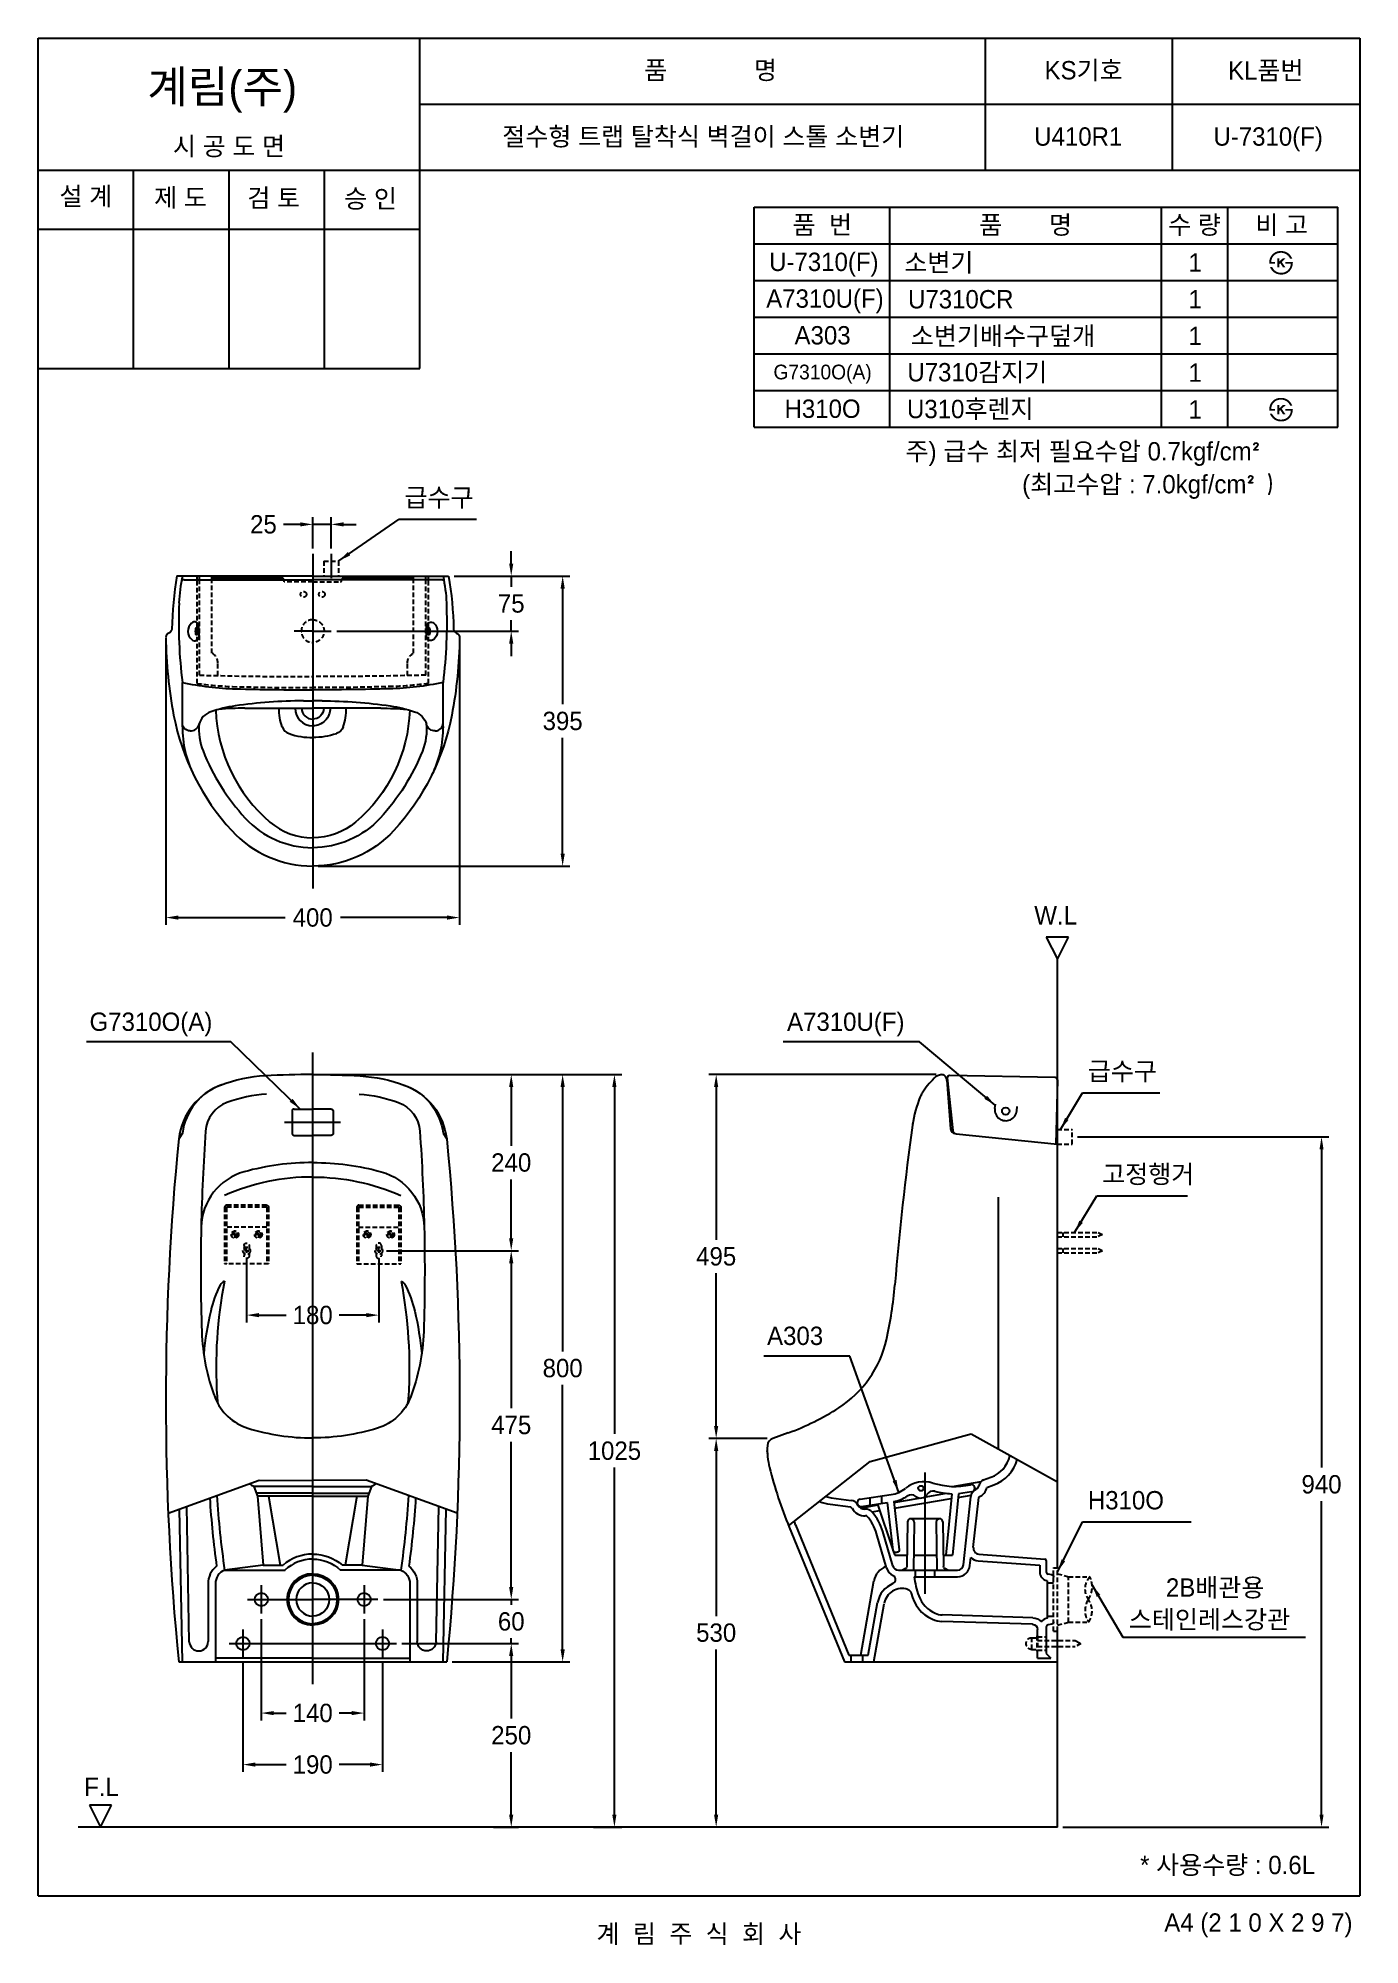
# Model space of a CAD drawing. Header units: millimetres. Extents: x 0 to 1800, y -67 to 2530.
import ezdxf
from ezdxf.enums import TextEntityAlignment as Align
from ezdxf.lldxf.tags import DXFTag

# ---------------------------------------------------------------- set-up
doc = ezdxf.new("R2010")
doc.units = ezdxf.units.MM
doc.linetypes.add('DASHED2', pattern=[9.525, 6.35, -3.175])
for name, color, linetype in [('TEXT', 7, 'Continuous'), ('내부선 및 부속', 4, 'Continuous'), ('도각라인', 255, 'Continuous'), ('외형선', 3, 'Continuous'), ('점선', 6, 'DASHED2'), ('중심선', 1, 'DASHED'), ('치수선', 7, 'Continuous')]:
    doc.layers.add(name, color=color, linetype=linetype)
doc.styles.add('____', font='')
doc.styles.add('타이틀', font='H2GTRM.TTF', dxfattribs={"height": 25})
doc.styles.get('____').set_extended_font_data('굴림')
tags = doc.linetypes.add('DASHDOT', pattern=[70, 31, -13, 13, -13]).pattern_tags.tags
tags[10:11] = [DXFTag(74, 4), DXFTag(75, 0), DXFTag(340, '0'), DXFTag(46, 0.0), DXFTag(50, 0.0), DXFTag(44, 0.0), DXFTag(45, 0.0)]
tags[8:9] = [DXFTag(74, 4), DXFTag(75, 0), DXFTag(340, '0'), DXFTag(46, 0.0), DXFTag(50, 0.0), DXFTag(44, 0.0), DXFTag(45, 0.0)]
tags[6:7] = [DXFTag(74, 4), DXFTag(75, 0), DXFTag(340, '0'), DXFTag(46, 0.0), DXFTag(50, 0.0), DXFTag(44, 0.0), DXFTag(45, 0.0)]
tags[4:5] = [DXFTag(74, 4), DXFTag(75, 0), DXFTag(340, '0'), DXFTag(46, 0.0), DXFTag(50, 0.0), DXFTag(44, 0.0), DXFTag(45, 0.0)]
tags = doc.linetypes.add('DASHED', pattern=[25.72, 12.86, -12.86]).pattern_tags.tags
tags[6:7] = [DXFTag(74, 4), DXFTag(75, 0), DXFTag(340, '0'), DXFTag(46, 0.0), DXFTag(50, 0.0), DXFTag(44, 0.0), DXFTag(45, 0.0)]
tags[4:5] = [DXFTag(74, 4), DXFTag(75, 0), DXFTag(340, '0'), DXFTag(46, 0.0), DXFTag(50, 0.0), DXFTag(44, 0.0), DXFTag(45, 0.0)]
doc.dimstyles.new('MSADIM', dxfattribs={"dimtxt": 33, "dimasz": 17, "dimexe": 10, "dimexo": 7.5, "dimgap": 10, "dimtad": 0, "dimtih": 1, "dimtoh": 1, "dimdec": 0, "dimzin": 1, "dimdsep": 46, "dimtxsty": '____', "dimcen": 11.25, "dimadec": 0, "dimazin": 0, "dimtfac": 1, "dimtdec": 0, "dimtix": 1, "dimtmove": 0, "dimatfit": 3, "dimfxl": 0, "dimtolj": 1, "dimtzin": 1, "dimarcsym": 0})

msp = doc.modelspace()

# ---------------------------------------------------------------- texts
at = {"layer": 'TEXT', "style": '타이틀'}
for s, height, p in [('품             명', 25, (915.7, 2486.4)), ('KS기호', 25, (1423.8, 2486.3)), ('KL품번', 25, (1671.8, 2486.1)), ('시 공 도 면', 25, (259.9, 2382.7)), ('절수형 트랩 탈착식 벽걸이 스톨 소변기', 25, (905.8, 2396)), ('U410R1', 25, (1416.5, 2396)), ('U-7310(F)', 25, (1675.1, 2396)), ('설 계', 25, (65, 2314.6)), ('제 도', 25, (193.8, 2312.9)), ('검 토', 25, (320.8, 2312.3)), ('승 인', 25, (452.7, 2311.4)), ('품  번', 25, (1067.9, 2275.7)), ('품       명', 25, (1344.8, 2275.7)), ('수 량', 25, (1574.8, 2275.7)), ('비 고', 25, (1693.6, 2275.7)), ('U-7310(F)', 25, (1070, 2225.3)), ('소변기', 25, (1226.7, 2224.4)), ('1', 25, (1575.7, 2224.4)), ('A7310U(F)', 25, (1071.5, 2175.3)), ('U7310CR', 25, (1256.5, 2174.4)), ('1', 25, (1575.7, 2174.4)), ('A303', 25, (1068.3, 2125.3)), ('소변기배수구덮개', 25, (1314, 2124.4)), ('1', 25, (1575.7, 2124.4)), ('G7310O(A)', 20, (1068.3, 2075.3)), ('U7310감지기', 25, (1279, 2075)), ('1', 25, (1575.7, 2074.4)), ('H310O', 25, (1068.3, 2025.3)), ('U310후렌지', 25, (1269.4, 2024.9)), ('1', 25, (1575.7, 2024.4)), ('* 사용수량 : 0.6L', 25, (1619.8, 41.9)), ('계  림  주  식  회  사', 25, (900, -51.7))]:
    msp.add_text(s, height=height, dxfattribs=at).set_placement(p, align=Align.MIDDLE_CENTER)
msp.add_text('계림(주)', height=44, dxfattribs=at).set_placement((148.7, 2441.8))
for s, p in [('W.L', (1385.7, 1335.3)), ('F.L', (86.3, 148.2))]:
    msp.add_text(s, height=25, dxfattribs=at).set_placement(p, align=Align.MIDDLE)
msp.add_text('A4 (2 1 0 X 2 9 7)', height=25, dxfattribs=at).set_placement((1790, -36.5), align=Align.MIDDLE_RIGHT)
at = {"layer": 'TEXT', "char_height": 25, "attachment_point": 1, "line_spacing_factor": 0.963855, "style": '타이틀'}
for s, insert, width in [('\\A1;주) 급수 최저 필요수압 0.7kgf/cm{\\fISOCPEUR|b0|i0|c0|p34;² }', (1181.3, 1979.8), 571.731), ('\\A1;(최고수압 : 7.0kgf/cm{\\fISOCPEUR|b0|i0|c0|p34;² )}', (1340.1, 1935), 571.731), ('\\A1;급수구', (498.9, 1916.8), 380.447), ('\\A1;G7310O(A)', (70, 1202.9), 380.447), ('\\A1;A7310U(F)', (1019.9, 1202.9), 380.447), ('\\A1;급수구', (1429.5, 1135.4), 380.447), ('\\A1;고정행거', (1449, 995.4), 380.447), ('\\A1;A303', (992.7, 775.1), 380.447), ('\\A1;H310O', (1429.6, 551.2), 380.447), ('\\A1;2B배관용', (1535.9, 432.3), 380.447), ('\\A1;스테인레스강관', (1485.4, 388.8), 380.447)]:
    msp.add_mtext(s, dxfattribs=dict(at, insert=insert, width=width))

# ---------------------------------------------------------------- blocks, each defined once
blk = doc.blocks.new('*D1')
at = {"layer": '치수선', "color": 0, "linetype": 'Continuous', "lineweight": -2}
for p, q in [((373.9, 1835.1), (373.9, 1877.7)), ((398.9, 1835.1), (398.9, 1877.7)), ((356.9, 1867.7), (334.3, 1867.7)), ((398.9, 1867.7), (373.9, 1867.7)), ((415.9, 1867.7), (432.9, 1867.7))]:
    blk.add_line(p, q, dxfattribs=at)
at = {"layer": '치수선', "color": 0, "linetype": 'Continuous'}
for points in [[(356.9, 1870.6), (356.9, 1864.9), (373.9, 1867.7)], [(415.9, 1870.6), (415.9, 1864.9), (398.9, 1867.7)]]:
    blk.add_solid(points, dxfattribs=at)
at = {"layer": '치수선', "color": 0, "linetype": 'Continuous', "insert": (306.8, 1867.7), "char_height": 25, "attachment_point": 5, "style": '____'}
blk.add_mtext('\\A1;25', dxfattribs=at)
blk = doc.blocks.new('*D2')
at = {"layer": '치수선', "color": 0, "linetype": 'Continuous', "lineweight": -2}
for p, q in [((644.3, 1814.4), (644.3, 1831.4)), ((566.4, 1797.4), (654.3, 1797.4)), ((644.3, 1797.4), (644.3, 1782.7)), ((406.6, 1722.4), (654.3, 1722.4)), ((644.3, 1722.4), (644.3, 1737.1)), ((644.3, 1705.4), (644.3, 1688.4))]:
    blk.add_line(p, q, dxfattribs=at)
at = {"layer": '치수선', "color": 0, "linetype": 'Continuous'}
for points in [[(641.4, 1814.4), (647.1, 1814.4), (644.3, 1797.4)], [(641.4, 1705.4), (647.1, 1705.4), (644.3, 1722.4)]]:
    blk.add_solid(points, dxfattribs=at)
at = {"layer": '치수선', "color": 0, "linetype": 'Continuous', "insert": (644.3, 1759.9), "char_height": 25, "attachment_point": 5, "style": '____'}
blk.add_mtext('\\A1;75', dxfattribs=at)
blk = doc.blocks.new('*D3')
at = {"layer": '치수선', "color": 0, "linetype": 'Continuous', "lineweight": -2}
for p, q in [((566.4, 1797.4), (724.3, 1797.4)), ((714.3, 1780.4), (714.3, 1622.7)), ((714.3, 1419.4), (714.3, 1577.1)), ((381.4, 1402.4), (724.3, 1402.4))]:
    blk.add_line(p, q, dxfattribs=at)
at = {"layer": '치수선', "color": 0, "linetype": 'Continuous'}
for points in [[(711.5, 1780.4), (717.2, 1780.4), (714.3, 1797.4)], [(711.5, 1419.4), (717.2, 1419.4), (714.3, 1402.4)]]:
    blk.add_solid(points, dxfattribs=at)
at = {"layer": '치수선', "color": 0, "linetype": 'Continuous', "insert": (714.3, 1599.9), "char_height": 25, "attachment_point": 5, "style": '____'}
blk.add_mtext('\\A1;395', dxfattribs=at)
blk = doc.blocks.new('*D4')
at = {"layer": '치수선', "color": 0, "linetype": 'Continuous', "lineweight": -2}
for p, q in [((174, 1706.4), (174, 1322.2)), ((573.9, 1706.4), (573.9, 1322.2)), ((191, 1332.2), (336.3, 1332.2)), ((556.9, 1332.2), (411.6, 1332.2))]:
    blk.add_line(p, q, dxfattribs=at)
at = {"layer": '치수선', "color": 0, "linetype": 'Continuous'}
for points in [[(191, 1335.1), (191, 1329.4), (174, 1332.2)], [(556.9, 1335.1), (556.9, 1329.4), (573.9, 1332.2)]]:
    blk.add_solid(points, dxfattribs=at)
at = {"layer": '치수선', "color": 0, "linetype": 'Continuous', "insert": (373.9, 1332.2), "char_height": 25, "attachment_point": 5, "style": '____'}
blk.add_mtext('\\A1;400', dxfattribs=at)
blk = doc.blocks.new('*D5')
at = {"layer": '치수선', "color": 0, "linetype": 'Continuous', "lineweight": -2}
for p, q in [((381.4, 1118.5), (654.3, 1118.5)), ((644.3, 1101.5), (644.3, 1021.3)), ((644.3, 895.5), (644.3, 975.7)), ((474.4, 878.5), (654.3, 878.5))]:
    blk.add_line(p, q, dxfattribs=at)
at = {"layer": '치수선', "color": 0, "linetype": 'Continuous'}
for points in [[(641.4, 1101.5), (647.1, 1101.5), (644.3, 1118.5)], [(641.4, 895.5), (647.1, 895.5), (644.3, 878.5)]]:
    blk.add_solid(points, dxfattribs=at)
at = {"layer": '치수선', "color": 0, "linetype": 'Continuous', "insert": (644.3, 998.5), "char_height": 25, "attachment_point": 5, "style": '____'}
blk.add_mtext('\\A1;240', dxfattribs=at)
blk = doc.blocks.new('*D6')
at = {"layer": '치수선', "color": 0, "linetype": 'Continuous', "lineweight": -2}
for p, q in [((474.4, 878.5), (654.3, 878.5)), ((644.3, 861.5), (644.3, 663.9)), ((644.3, 420.5), (644.3, 618.2)), ((470.3, 403.5), (654.3, 403.5))]:
    blk.add_line(p, q, dxfattribs=at)
at = {"layer": '치수선', "color": 0, "linetype": 'Continuous'}
for points in [[(641.4, 861.5), (647.1, 861.5), (644.3, 878.5)], [(641.4, 420.5), (647.1, 420.5), (644.3, 403.5)]]:
    blk.add_solid(points, dxfattribs=at)
at = {"layer": '치수선', "color": 0, "linetype": 'Continuous', "insert": (644.3, 641), "char_height": 25, "attachment_point": 5, "style": '____'}
blk.add_mtext('\\A1;475', dxfattribs=at)
blk = doc.blocks.new('*D7')
at = {"layer": '치수선', "color": 0, "linetype": 'Continuous', "lineweight": -2}
for p, q in [((644.3, 420.5), (644.3, 437.5)), ((470.3, 403.5), (654.3, 403.5)), ((644.3, 403.5), (644.3, 396.3)), ((495.4, 343.5), (654.3, 343.5)), ((644.3, 343.5), (644.3, 350.7)), ((644.3, 326.5), (644.3, 309.5))]:
    blk.add_line(p, q, dxfattribs=at)
at = {"layer": '치수선', "color": 0, "linetype": 'Continuous'}
for points in [[(641.4, 420.5), (647.1, 420.5), (644.3, 403.5)], [(641.4, 326.5), (647.1, 326.5), (644.3, 343.5)]]:
    blk.add_solid(points, dxfattribs=at)
at = {"layer": '치수선', "color": 0, "linetype": 'Continuous', "insert": (644.3, 373.5), "char_height": 25, "attachment_point": 5, "style": '____'}
blk.add_mtext('\\A1;60', dxfattribs=at)
blk = doc.blocks.new('*D8')
at = {"layer": '치수선', "color": 0, "linetype": 'Continuous', "lineweight": -2}
for p, q in [((495.4, 343.5), (654.3, 343.5)), ((644.3, 326.5), (644.3, 241.3)), ((644.3, 110.5), (644.3, 195.7)), ((620, 93.5), (654.3, 93.5))]:
    blk.add_line(p, q, dxfattribs=at)
at = {"layer": '치수선', "color": 0, "linetype": 'Continuous'}
for points in [[(641.4, 326.5), (647.1, 326.5), (644.3, 343.5)], [(641.4, 110.5), (647.1, 110.5), (644.3, 93.5)]]:
    blk.add_solid(points, dxfattribs=at)
at = {"layer": '치수선', "color": 0, "linetype": 'Continuous', "insert": (644.3, 218.5), "char_height": 25, "attachment_point": 5, "style": '____'}
blk.add_mtext('\\A1;250', dxfattribs=at)
blk = doc.blocks.new('*D9')
at = {"layer": '치수선', "color": 0, "linetype": 'Continuous', "lineweight": -2}
for p, q in [((303.9, 376.8), (303.9, 238.8)), ((443.9, 376.8), (443.9, 238.8)), ((320.9, 248.8), (338, 248.8)), ((426.9, 248.8), (409.9, 248.8))]:
    blk.add_line(p, q, dxfattribs=at)
at = {"layer": '치수선', "color": 0, "linetype": 'Continuous'}
for points in [[(320.9, 251.6), (320.9, 245.9), (303.9, 248.8)], [(426.9, 251.6), (426.9, 245.9), (443.9, 248.8)]]:
    blk.add_solid(points, dxfattribs=at)
at = {"layer": '치수선', "color": 0, "linetype": 'Continuous', "insert": (373.9, 248.8), "char_height": 25, "attachment_point": 5, "style": '____'}
blk.add_mtext('\\A1;140', dxfattribs=at)
blk = doc.blocks.new('*D10')
at = {"layer": '치수선', "color": 0, "linetype": 'Continuous', "lineweight": -2}
for p, q in [((278.9, 317.3), (278.9, 168.6)), ((468.9, 317.3), (468.9, 168.6)), ((295.9, 178.6), (338, 178.6)), ((451.9, 178.6), (409.9, 178.6))]:
    blk.add_line(p, q, dxfattribs=at)
at = {"layer": '치수선', "color": 0, "linetype": 'Continuous'}
for points in [[(295.9, 181.5), (295.9, 175.8), (278.9, 178.6)], [(451.9, 181.5), (451.9, 175.8), (468.9, 178.6)]]:
    blk.add_solid(points, dxfattribs=at)
at = {"layer": '치수선', "color": 0, "linetype": 'Continuous', "insert": (373.9, 178.6), "char_height": 25, "attachment_point": 5, "style": '____'}
blk.add_mtext('\\A1;190', dxfattribs=at)
blk = doc.blocks.new('*D11')
at = {"layer": '치수선', "color": 0, "linetype": 'Continuous', "lineweight": -2}
for p, q in [((381.4, 1118.5), (724.3, 1118.5)), ((714.3, 1101.5), (714.3, 741.3)), ((714.3, 335.5), (714.3, 695.7)), ((563.9, 318.5), (724.3, 318.5))]:
    blk.add_line(p, q, dxfattribs=at)
at = {"layer": '치수선', "color": 0, "linetype": 'Continuous'}
for points in [[(711.5, 1101.5), (717.2, 1101.5), (714.3, 1118.5)], [(711.5, 335.5), (717.2, 335.5), (714.3, 318.5)]]:
    blk.add_solid(points, dxfattribs=at)
at = {"layer": '치수선', "color": 0, "linetype": 'Continuous', "insert": (714.3, 718.5), "char_height": 25, "attachment_point": 5, "style": '____'}
blk.add_mtext('\\A1;800', dxfattribs=at)
blk = doc.blocks.new('*D12')
at = {"layer": '치수선', "color": 0, "linetype": 'Continuous', "lineweight": -2}
for p, q in [((381.4, 1118.5), (794.8, 1118.5)), ((784.8, 1101.5), (784.8, 628.9)), ((784.8, 110.5), (784.8, 583.2)), ((756.4, 93.5), (794.8, 93.5))]:
    blk.add_line(p, q, dxfattribs=at)
at = {"layer": '치수선', "color": 0, "linetype": 'Continuous'}
for points in [[(781.9, 1101.5), (787.6, 1101.5), (784.8, 1118.5)], [(781.9, 110.5), (787.6, 110.5), (784.8, 93.5)]]:
    blk.add_solid(points, dxfattribs=at)
at = {"layer": '치수선', "color": 0, "linetype": 'Continuous', "insert": (784.8, 606), "char_height": 25, "attachment_point": 5, "style": '____'}
blk.add_mtext('\\A1;1025', dxfattribs=at)
blk = doc.blocks.new('*D13')
at = {"layer": '치수선', "color": 0, "linetype": 'Continuous', "lineweight": -2}
for p, q in [((283.9, 868), (283.9, 780.8)), ((463.9, 868), (463.9, 780.8)), ((300.9, 790.8), (338, 790.8)), ((446.9, 790.8), (409.9, 790.8))]:
    blk.add_line(p, q, dxfattribs=at)
at = {"layer": '치수선', "color": 0, "linetype": 'Continuous'}
for points in [[(300.9, 793.6), (300.9, 787.9), (283.9, 790.8)], [(446.9, 793.6), (446.9, 787.9), (463.9, 790.8)]]:
    blk.add_solid(points, dxfattribs=at)
at = {"layer": '치수선', "color": 0, "linetype": 'Continuous', "insert": (373.9, 790.8), "char_height": 25, "attachment_point": 5, "style": '____'}
blk.add_mtext('\\A1;180', dxfattribs=at)
blk = doc.blocks.new('*D14')
at = {"layer": '치수선', "color": 0, "linetype": 'Continuous', "lineweight": -2}
for p, q in [((1222.8, 1118.5), (913.4, 1118.5)), ((923.4, 1101.5), (923.4, 893.5)), ((923.4, 639.9), (923.4, 847.8)), ((992.9, 622.9), (913.4, 622.9))]:
    blk.add_line(p, q, dxfattribs=at)
at = {"layer": '치수선', "color": 0, "linetype": 'Continuous'}
for points in [[(920.5, 1101.5), (926.2, 1101.5), (923.4, 1118.5)], [(920.5, 639.9), (926.2, 639.9), (923.4, 622.9)]]:
    blk.add_solid(points, dxfattribs=at)
at = {"layer": '치수선', "color": 0, "linetype": 'Continuous', "insert": (923.4, 870.7), "char_height": 25, "attachment_point": 5, "style": '____'}
blk.add_mtext('\\A1;495', dxfattribs=at)
blk = doc.blocks.new('*D15')
at = {"layer": '치수선', "color": 0, "linetype": 'Continuous', "lineweight": -2}
for p, q in [((992.9, 622.9), (913.4, 622.9)), ((923.4, 605.9), (923.4, 381)), ((923.4, 110.5), (923.4, 335.4)), ((942, 93.5), (913.4, 93.5))]:
    blk.add_line(p, q, dxfattribs=at)
at = {"layer": '치수선', "color": 0, "linetype": 'Continuous'}
for points in [[(920.5, 605.9), (926.2, 605.9), (923.4, 622.9)], [(920.5, 110.5), (926.2, 110.5), (923.4, 93.5)]]:
    blk.add_solid(points, dxfattribs=at)
at = {"layer": '치수선', "color": 0, "linetype": 'Continuous', "insert": (923.4, 358.2), "char_height": 25, "attachment_point": 5, "style": '____'}
blk.add_mtext('\\A1;530', dxfattribs=at)
blk = doc.blocks.new('*D16')
at = {"layer": '치수선', "color": 0, "linetype": 'Continuous', "lineweight": -2}
for p, q in [((1415.5, 1033.5), (1757.8, 1033.5)), ((1747.8, 1016.5), (1747.8, 583.1)), ((1747.8, 110.5), (1747.8, 537.4)), ((1395.5, 93.5), (1757.8, 93.5))]:
    blk.add_line(p, q, dxfattribs=at)
at = {"layer": '치수선', "color": 0, "linetype": 'Continuous'}
for points in [[(1745, 1016.5), (1750.6, 1016.5), (1747.8, 1033.5)], [(1745, 110.5), (1750.6, 110.5), (1747.8, 93.5)]]:
    blk.add_solid(points, dxfattribs=at)
at = {"layer": '치수선', "color": 0, "linetype": 'Continuous', "insert": (1747.8, 560.2), "char_height": 25, "attachment_point": 5, "style": '____'}
blk.add_mtext('\\A1;940', dxfattribs=at)

# ---------------------------------------------------------------- dimensions: what is measured, and where the dimension line sits
at = {"layer": '치수선', "linetype": 'Continuous'}
for base, p1, p2, picture, middle in [((398.9, 1867.7), (373.9, 1827.6), (398.9, 1827.6), '*D1', (306.8, 1867.7)), ((573.9, 1332.2), (174, 1713.9), (573.9, 1713.9), '*D4', (373.9, 1332.2)), ((463.9, 790.8), (283.9, 875.5), (463.9, 875.5), '*D13', (373.9, 790.8)), ((443.9, 248.8), (303.9, 384.3), (443.9, 384.3), '*D9', (373.9, 248.8)), ((468.9, 178.6), (278.9, 324.8), (468.9, 324.8), '*D10', (373.9, 178.6))]:
    dim = msp.add_linear_dim(base=base, p1=p1, p2=p2, dimstyle='MSADIM', override={"dimtxt": 25}, dxfattribs=at)
    dim.commit()
    dim.dimension.update_dxf_attribs({"geometry": picture, "text_midpoint": middle, "dimtype": 160})
for base, p1, p2, picture, middle in [((644.3, 1797.4), (399.1, 1722.4), (558.9, 1797.4), '*D2', (644.3, 1759.9)), ((714.3, 1797.4), (373.9, 1402.4), (558.9, 1797.4), '*D3', (714.3, 1599.9)), ((784.8, 93.5), (373.9, 1118.5), (748.9, 93.5), '*D12', (784.8, 606)), ((1747.8, 93.5), (1408, 1033.5), (1388, 93.5), '*D16', (1747.8, 560.2))]:
    dim = msp.add_linear_dim(base=base, p1=p1, p2=p2, angle=90, dimstyle='MSADIM', override={"dimtxt": 25}, dxfattribs=at)
    dim.commit()
    dim.dimension.update_dxf_attribs({"geometry": picture, "text_midpoint": middle, "dimtype": 160})
for base, p1, p2, picture, middle in [((644.3, 1118.5), (466.9, 878.5), (373.9, 1118.5), '*D5', (644.3, 998.5)), ((714.3, 1118.5), (556.4, 318.5), (373.9, 1118.5), '*D11', (714.3, 718.5)), ((644.3, 403.5), (466.9, 878.5), (462.8, 403.5), '*D6', (644.3, 641)), ((644.3, 343.5), (462.8, 403.5), (487.9, 343.5), '*D7', (644.3, 373.5)), ((644.3, 93.5), (487.9, 343.5), (612.5, 93.5), '*D8', (644.3, 218.5))]:
    dim = msp.add_linear_dim(base=base, p1=p1, p2=p2, angle=90, dimstyle='MSADIM', override={"dimtxt": 25}, dxfattribs=at)
    dim.commit()
    dim.dimension.update_dxf_attribs({"geometry": picture, "text_midpoint": middle})
dim = msp.add_linear_dim(base=(923.4, 622.9), p1=(1230.3, 1118.5), p2=(1000.4, 622.9), angle=90, text='495', dimstyle='MSADIM', override={"dimtxt": 25}, dxfattribs=at)
dim.commit()
dim.dimension.update_dxf_attribs({"geometry": '*D14', "text_midpoint": (923.4, 870.7), "dimtype": 160})
dim = msp.add_linear_dim(base=(923.4, 93.5), p1=(1000.4, 622.9), p2=(949.5, 93.5), angle=90, text='530', dimstyle='MSADIM', override={"dimtxt": 25}, dxfattribs=at)
dim.commit()
dim.dimension.update_dxf_attribs({"geometry": '*D15', "text_midpoint": (923.4, 358.2)})

# ---------------------------------------------------------------- hatches: boundary and pattern name
at = {"layer": 'TEXT'}
for points in [[(1676.6, 2222.8), (1676.6, 2223.2), (1676.6, 2223.6), (1676.5, 2224), (1676.6, 2224.4), (1676.6, 2224.8), (1676.6, 2225.2), (1676.6, 2225.6), (1676.7, 2226), (1676.7, 2226.4), (1676.8, 2226.8), (1676.8, 2227.2), (1676.9, 2227.6), (1677, 2228), (1677.1, 2228.4), (1677.2, 2228.8), (1677.3, 2229.1), (1677.4, 2229.5), (1677.5, 2229.9), (1677.7, 2230.3), (1677.8, 2230.6), (1678, 2231), (1678.1, 2231.4), (1678.3, 2231.7), (1678.5, 2232.1), (1678.7, 2232.4), (1678.9, 2232.7), (1679.1, 2233.1), (1679.3, 2233.4), (1679.5, 2233.7), (1679.7, 2234), (1680, 2234.3), (1680.5, 2234.9), (1680.8, 2235.2), (1681, 2235.5), (1681.3, 2235.8), (1681.6, 2236.1), (1681.9, 2236.4), (1682.2, 2236.6), (1682.5, 2236.9), (1682.8, 2237.1), (1683.2, 2237.4), (1683.5, 2237.6), (1683.8, 2237.8), (1684.2, 2238), (1684.5, 2238.2), (1684.9, 2238.4), (1685.2, 2238.6), (1685.7, 2238.7), (1686.1, 2238.9), (1686.5, 2239.1), (1686.9, 2239.2), (1687.3, 2239.4), (1687.8, 2239.5), (1688.2, 2239.6), (1688.6, 2239.7), (1689.1, 2239.8), (1689.5, 2239.9), (1690, 2239.9), (1690.5, 2240), (1691, 2240), (1691.4, 2240.1), (1691.9, 2240.1), (1692.4, 2240.1), (1693.2, 2240.1), (1693.6, 2240.1), (1693.9, 2240), (1694.3, 2240), (1694.7, 2240), (1695, 2239.9), (1695.4, 2239.9), (1695.7, 2239.8), (1696.1, 2239.7), (1696.4, 2239.7), (1696.8, 2239.6), (1697.1, 2239.5), (1697.4, 2239.4), (1697.8, 2239.3), (1698.1, 2239.2), (1698.4, 2239.1), (1698.7, 2239), (1699, 2238.9), (1699.4, 2238.7), (1699.7, 2238.6), (1700, 2238.5), (1700.3, 2238.3), (1700.6, 2238.2), (1700.8, 2238), (1701.1, 2237.8), (1701.4, 2237.7), (1701.7, 2237.5), (1702, 2237.3), (1702.2, 2237.1), (1702.5, 2236.9), (1702.8, 2236.7), (1703.2, 2236.4), (1703.6, 2236), (1704, 2235.6), (1704.4, 2235.2), (1704.8, 2234.8), (1705.1, 2234.4), (1705.5, 2234), (1705.8, 2233.6), (1706.1, 2233.1), (1706.4, 2232.6), (1706.7, 2232.2), (1707, 2231.7), (1707.3, 2231.1), (1707.5, 2230.6), (1707.8, 2230.1), (1708, 2229.5), (1708, 2229.5), (1704.9, 2229.5), (1704.9, 2229.5), (1704.8, 2229.7), (1704.8, 2229.9), (1704.7, 2230.1), (1704.6, 2230.2), (1704.6, 2230.4), (1704.5, 2230.6), (1704.4, 2230.7), (1704.3, 2230.9), (1704.2, 2231.1), (1704.1, 2231.2), (1704, 2231.4), (1703.9, 2231.6), (1703.8, 2231.7), (1703.7, 2231.9), (1703.6, 2232.1), (1703.5, 2232.2), (1703.3, 2232.4), (1703.2, 2232.6), (1702.9, 2232.9), (1702.7, 2233.2), (1702.4, 2233.5), (1702.1, 2233.8), (1701.7, 2234.1), (1701.4, 2234.4), (1701, 2234.7), (1700.8, 2234.9), (1700.6, 2235.1), (1700.3, 2235.2), (1700.1, 2235.4), (1699.9, 2235.5), (1699.6, 2235.7), (1699.4, 2235.8), (1699.1, 2236), (1698.9, 2236.1), (1698.6, 2236.2), (1698.4, 2236.4), (1698.1, 2236.5), (1697.9, 2236.6), (1697.6, 2236.7), (1697.4, 2236.8), (1697.1, 2236.9), (1696.8, 2237), (1696.6, 2237), (1696.3, 2237.1), (1696.1, 2237.2), (1695.8, 2237.3), (1695.5, 2237.3), (1695.2, 2237.4), (1695, 2237.4), (1694.7, 2237.5), (1694.4, 2237.5), (1694.1, 2237.5), (1693.8, 2237.6), (1693.6, 2237.6), (1693.3, 2237.6), (1693, 2237.6), (1692.7, 2237.6), (1692.3, 2237.6), (1692, 2237.6), (1691.7, 2237.6), (1691.3, 2237.5), (1691, 2237.5), (1690.7, 2237.5), (1690.3, 2237.4), (1690, 2237.4), (1689.7, 2237.3), (1689.4, 2237.3), (1689.1, 2237.2), (1688.8, 2237.1), (1688.5, 2237), (1688.2, 2237), (1687.9, 2236.9), (1687.6, 2236.8), (1687.3, 2236.7), (1687, 2236.5), (1686.7, 2236.4), (1686.5, 2236.3), (1686.2, 2236.2), (1685.9, 2236), (1685.6, 2235.9), (1685.4, 2235.7), (1685.1, 2235.6), (1684.9, 2235.4), (1684.6, 2235.2), (1684.4, 2235), (1684.1, 2234.9), (1683.9, 2234.7), (1683.7, 2234.5), (1683.4, 2234.3), (1683.2, 2234), (1683, 2233.8), (1682.7, 2233.6), (1682.5, 2233.4), (1682.3, 2233.1), (1682.1, 2232.9), (1681.9, 2232.6), (1681.7, 2232.4), (1681.6, 2232.1), (1681.4, 2231.9), (1681.2, 2231.6), (1681.1, 2231.4), (1680.9, 2231.1), (1680.8, 2230.8), (1680.6, 2230.5), (1680.5, 2230.3), (1680.4, 2230), (1680.3, 2229.7), (1680.2, 2229.4), (1680, 2229.1), (1680, 2228.8), (1679.9, 2228.5), (1679.8, 2228.2), (1679.7, 2227.8), (1679.6, 2227.5), (1679.6, 2227.2), (1679.5, 2226.9), (1679.5, 2226.5), (1679.4, 2226.2), (1679.4, 2225.8), (1679.4, 2225.5), (1679.3, 2225.1), (1679.3, 2225.1), (1684.5, 2225.1), (1684.5, 2225.1), (1684.5, 2225.1), (1684.5, 2222.8), (1684.5, 2222.8), (1684.5, 2222.8), (1676.6, 2222.8)], [(1708.7, 2225.1), (1708.8, 2224.7), (1708.7, 2224.3), (1708.7, 2223.8), (1708.7, 2223.4), (1708.7, 2223), (1708.6, 2222.5), (1708.6, 2222.1), (1708.5, 2221.7), (1708.5, 2221.3), (1708.4, 2220.9), (1708.3, 2220.4), (1708.2, 2220), (1708.1, 2219.6), (1708, 2219.2), (1707.8, 2218.8), (1707.7, 2218.4), (1707.6, 2218), (1707.4, 2217.6), (1707.3, 2217.3), (1707.1, 2216.9), (1706.9, 2216.5), (1706.7, 2216.2), (1706.6, 2215.8), (1706.4, 2215.5), (1706.2, 2215.1), (1705.9, 2214.8), (1705.7, 2214.5), (1705.5, 2214.2), (1705.3, 2213.8), (1705, 2213.5), (1704.8, 2213.2), (1704.5, 2212.9), (1704.2, 2212.6), (1704, 2212.4), (1703.7, 2212.1), (1703.4, 2211.8), (1703.1, 2211.6), (1702.8, 2211.3), (1702.5, 2211.1), (1702.2, 2210.8), (1701.9, 2210.6), (1701.6, 2210.4), (1701.2, 2210.2), (1700.9, 2210), (1700.6, 2209.8), (1700.2, 2209.6), (1699.9, 2209.4), (1699.5, 2209.3), (1699.2, 2209.1), (1698.8, 2209), (1698.4, 2208.8), (1698, 2208.7), (1697.7, 2208.6), (1697.3, 2208.5), (1696.9, 2208.4), (1696.5, 2208.3), (1696.1, 2208.2), (1695.7, 2208.1), (1695.3, 2208.1), (1694.9, 2208), (1694.5, 2208), (1694.1, 2208), (1693.7, 2207.9), (1693.3, 2207.9), (1692.6, 2207.9), (1692, 2208), (1691.3, 2208), (1690.7, 2208.1), (1690.1, 2208.2), (1689.8, 2208.2), (1689.5, 2208.3), (1689.2, 2208.3), (1688.9, 2208.4), (1688.6, 2208.5), (1688.3, 2208.6), (1688, 2208.6), (1687.7, 2208.7), (1687.4, 2208.8), (1687.1, 2208.9), (1686.8, 2209), (1686.6, 2209.1), (1686.3, 2209.2), (1686, 2209.4), (1685.7, 2209.5), (1685.5, 2209.6), (1685.2, 2209.7), (1684.9, 2209.9), (1684.7, 2210), (1684.4, 2210.2), (1684.1, 2210.3), (1683.6, 2210.7), (1683.4, 2210.8), (1683.1, 2211), (1682.8, 2211.2), (1682.6, 2211.4), (1682.4, 2211.6), (1682.1, 2211.8), (1681.9, 2212), (1681.6, 2212.2), (1681.4, 2212.5), (1681.2, 2212.7), (1681, 2212.9), (1680.8, 2213.1), (1680.5, 2213.4), (1680.3, 2213.6), (1680.1, 2213.9), (1679.9, 2214.1), (1679.7, 2214.4), (1679.6, 2214.6), (1679.4, 2214.9), (1679.2, 2215.2), (1679, 2215.5), (1678.8, 2215.7), (1678.7, 2216), (1678.5, 2216.3), (1678.3, 2216.6), (1678.2, 2216.9), (1678, 2217.2), (1677.8, 2217.8), (1677.5, 2218.5), (1677.5, 2218.5), (1680.4, 2218.5), (1680.4, 2218.5), (1680.7, 2218.1), (1680.9, 2217.6), (1681.1, 2217.2), (1681.4, 2216.9), (1681.6, 2216.5), (1681.9, 2216.1), (1682.1, 2215.8), (1682.4, 2215.4), (1682.7, 2215.1), (1682.9, 2214.8), (1683.2, 2214.5), (1683.5, 2214.2), (1683.8, 2213.9), (1684.1, 2213.6), (1684.4, 2213.3), (1684.7, 2213.1), (1684.9, 2212.9), (1685.2, 2212.7), (1685.4, 2212.6), (1685.6, 2212.4), (1685.9, 2212.3), (1686.1, 2212.1), (1686.3, 2212), (1686.6, 2211.9), (1686.8, 2211.7), (1687.1, 2211.6), (1687.3, 2211.5), (1687.6, 2211.4), (1687.9, 2211.3), (1688.1, 2211.2), (1688.4, 2211.1), (1688.7, 2211), (1688.9, 2211), (1689.2, 2210.9), (1689.5, 2210.8), (1689.8, 2210.8), (1690, 2210.7), (1690.3, 2210.7), (1690.6, 2210.6), (1690.9, 2210.6), (1691.2, 2210.6), (1691.5, 2210.5), (1691.8, 2210.5), (1692.1, 2210.5), (1692.4, 2210.5), (1692.7, 2210.5), (1693, 2210.5), (1693.9, 2210.5), (1694.1, 2210.6), (1694.4, 2210.6), (1694.7, 2210.6), (1694.9, 2210.6), (1695.2, 2210.7), (1695.5, 2210.7), (1695.7, 2210.8), (1696, 2210.8), (1696.3, 2210.9), (1696.5, 2210.9), (1696.8, 2211), (1697, 2211.1), (1697.3, 2211.2), (1697.5, 2211.2), (1697.8, 2211.3), (1698, 2211.4), (1698.3, 2211.5), (1698.5, 2211.6), (1698.8, 2211.8), (1699, 2211.9), (1699.2, 2212), (1699.5, 2212.1), (1699.7, 2212.3), (1699.9, 2212.4), (1700.2, 2212.6), (1700.4, 2212.7), (1700.6, 2212.9), (1700.9, 2213), (1701.1, 2213.2), (1701.3, 2213.4), (1701.6, 2213.6), (1701.8, 2213.8), (1702, 2214), (1702.3, 2214.3), (1702.5, 2214.5), (1702.7, 2214.8), (1702.9, 2215), (1703.2, 2215.3), (1703.3, 2215.5), (1703.5, 2215.8), (1703.7, 2216), (1703.9, 2216.3), (1704.1, 2216.6), (1704.2, 2216.9), (1704.4, 2217.2), (1704.5, 2217.4), (1704.7, 2217.7), (1704.8, 2218), (1704.9, 2218.3), (1705.1, 2218.7), (1705.2, 2219), (1705.3, 2219.3), (1705.4, 2219.6), (1705.5, 2220), (1705.6, 2220.3), (1705.6, 2220.6), (1705.7, 2221), (1705.8, 2221.3), (1705.8, 2221.7), (1705.9, 2222.1), (1705.9, 2222.4), (1705.9, 2222.8), (1705.9, 2222.8), (1698.5, 2222.8), (1698.5, 2222.8), (1698.5, 2222.8), (1698.5, 2225.1), (1698.5, 2225.1), (1698.5, 2225.1), (1708.7, 2225.1)], [(1690.3, 2225.8), (1695.1, 2230.2), (1699, 2230.2), (1693.6, 2225.2), (1698.7, 2217.7), (1695.3, 2217.7), (1691.7, 2223.4), (1690.3, 2222.2), (1690.3, 2217.7), (1687.4, 2217.7), (1687.4, 2230.3), (1690.3, 2230.3)], [(1676.6, 2022.8), (1676.6, 2023.2), (1676.6, 2023.6), (1676.5, 2024), (1676.6, 2024.4), (1676.6, 2024.8), (1676.6, 2025.2), (1676.6, 2025.6), (1676.7, 2026), (1676.7, 2026.4), (1676.8, 2026.8), (1676.8, 2027.2), (1676.9, 2027.6), (1677, 2028), (1677.1, 2028.4), (1677.2, 2028.8), (1677.3, 2029.1), (1677.4, 2029.5), (1677.5, 2029.9), (1677.7, 2030.3), (1677.8, 2030.6), (1678, 2031), (1678.1, 2031.4), (1678.3, 2031.7), (1678.5, 2032.1), (1678.7, 2032.4), (1678.9, 2032.7), (1679.1, 2033.1), (1679.3, 2033.4), (1679.5, 2033.7), (1679.7, 2034), (1680, 2034.3), (1680.5, 2034.9), (1680.8, 2035.2), (1681, 2035.5), (1681.3, 2035.8), (1681.6, 2036.1), (1681.9, 2036.4), (1682.2, 2036.6), (1682.5, 2036.9), (1682.8, 2037.1), (1683.2, 2037.4), (1683.5, 2037.6), (1683.8, 2037.8), (1684.2, 2038), (1684.5, 2038.2), (1684.9, 2038.4), (1685.2, 2038.6), (1685.7, 2038.7), (1686.1, 2038.9), (1686.5, 2039.1), (1686.9, 2039.2), (1687.3, 2039.4), (1687.8, 2039.5), (1688.2, 2039.6), (1688.6, 2039.7), (1689.1, 2039.8), (1689.5, 2039.9), (1690, 2039.9), (1690.5, 2040), (1691, 2040), (1691.4, 2040.1), (1691.9, 2040.1), (1692.4, 2040.1), (1693.2, 2040.1), (1693.6, 2040.1), (1693.9, 2040), (1694.3, 2040), (1694.7, 2040), (1695, 2039.9), (1695.4, 2039.9), (1695.7, 2039.8), (1696.1, 2039.7), (1696.4, 2039.7), (1696.8, 2039.6), (1697.1, 2039.5), (1697.4, 2039.4), (1697.8, 2039.3), (1698.1, 2039.2), (1698.4, 2039.1), (1698.7, 2039), (1699, 2038.9), (1699.4, 2038.7), (1699.7, 2038.6), (1700, 2038.5), (1700.3, 2038.3), (1700.6, 2038.2), (1700.8, 2038), (1701.1, 2037.8), (1701.4, 2037.7), (1701.7, 2037.5), (1702, 2037.3), (1702.2, 2037.1), (1702.5, 2036.9), (1702.8, 2036.7), (1703.2, 2036.4), (1703.6, 2036), (1704, 2035.6), (1704.4, 2035.2), (1704.8, 2034.8), (1705.1, 2034.4), (1705.5, 2034), (1705.8, 2033.6), (1706.1, 2033.1), (1706.4, 2032.6), (1706.7, 2032.2), (1707, 2031.7), (1707.3, 2031.1), (1707.5, 2030.6), (1707.8, 2030.1), (1708, 2029.5), (1708, 2029.5), (1704.9, 2029.5), (1704.9, 2029.5), (1704.8, 2029.7), (1704.8, 2029.9), (1704.7, 2030.1), (1704.6, 2030.2), (1704.6, 2030.4), (1704.5, 2030.6), (1704.4, 2030.7), (1704.3, 2030.9), (1704.2, 2031.1), (1704.1, 2031.2), (1704, 2031.4), (1703.9, 2031.6), (1703.8, 2031.7), (1703.7, 2031.9), (1703.6, 2032.1), (1703.5, 2032.2), (1703.3, 2032.4), (1703.2, 2032.6), (1702.9, 2032.9), (1702.7, 2033.2), (1702.4, 2033.5), (1702.1, 2033.8), (1701.7, 2034.1), (1701.4, 2034.4), (1701, 2034.7), (1700.8, 2034.9), (1700.6, 2035.1), (1700.3, 2035.2), (1700.1, 2035.4), (1699.9, 2035.5), (1699.6, 2035.7), (1699.4, 2035.8), (1699.1, 2036), (1698.9, 2036.1), (1698.6, 2036.2), (1698.4, 2036.4), (1698.1, 2036.5), (1697.9, 2036.6), (1697.6, 2036.7), (1697.4, 2036.8), (1697.1, 2036.9), (1696.8, 2037), (1696.6, 2037), (1696.3, 2037.1), (1696.1, 2037.2), (1695.8, 2037.3), (1695.5, 2037.3), (1695.2, 2037.4), (1695, 2037.4), (1694.7, 2037.5), (1694.4, 2037.5), (1694.1, 2037.5), (1693.8, 2037.6), (1693.6, 2037.6), (1693.3, 2037.6), (1693, 2037.6), (1692.7, 2037.6), (1692.3, 2037.6), (1692, 2037.6), (1691.7, 2037.6), (1691.3, 2037.5), (1691, 2037.5), (1690.7, 2037.5), (1690.3, 2037.4), (1690, 2037.4), (1689.7, 2037.3), (1689.4, 2037.3), (1689.1, 2037.2), (1688.8, 2037.1), (1688.5, 2037), (1688.2, 2037), (1687.9, 2036.9), (1687.6, 2036.8), (1687.3, 2036.7), (1687, 2036.5), (1686.7, 2036.4), (1686.5, 2036.3), (1686.2, 2036.2), (1685.9, 2036), (1685.6, 2035.9), (1685.4, 2035.7), (1685.1, 2035.6), (1684.9, 2035.4), (1684.6, 2035.2), (1684.4, 2035), (1684.1, 2034.9), (1683.9, 2034.7), (1683.7, 2034.5), (1683.4, 2034.3), (1683.2, 2034), (1683, 2033.8), (1682.7, 2033.6), (1682.5, 2033.4), (1682.3, 2033.1), (1682.1, 2032.9), (1681.9, 2032.6), (1681.7, 2032.4), (1681.6, 2032.1), (1681.4, 2031.9), (1681.2, 2031.6), (1681.1, 2031.4), (1680.9, 2031.1), (1680.8, 2030.8), (1680.6, 2030.5), (1680.5, 2030.3), (1680.4, 2030), (1680.3, 2029.7), (1680.2, 2029.4), (1680, 2029.1), (1680, 2028.8), (1679.9, 2028.5), (1679.8, 2028.2), (1679.7, 2027.8), (1679.6, 2027.5), (1679.6, 2027.2), (1679.5, 2026.9), (1679.5, 2026.5), (1679.4, 2026.2), (1679.4, 2025.8), (1679.4, 2025.5), (1679.3, 2025.1), (1679.3, 2025.1), (1684.5, 2025.1), (1684.5, 2025.1), (1684.5, 2025.1), (1684.5, 2022.8), (1684.5, 2022.8), (1684.5, 2022.8), (1676.6, 2022.8)], [(1690.3, 2025.8), (1695.1, 2030.2), (1699, 2030.2), (1693.6, 2025.2), (1698.7, 2017.7), (1695.3, 2017.7), (1691.7, 2023.4), (1690.3, 2022.2), (1690.3, 2017.7), (1687.4, 2017.7), (1687.4, 2030.3), (1690.3, 2030.3)], [(1708.7, 2025.1), (1708.8, 2024.7), (1708.7, 2024.3), (1708.7, 2023.8), (1708.7, 2023.4), (1708.7, 2023), (1708.6, 2022.5), (1708.6, 2022.1), (1708.5, 2021.7), (1708.5, 2021.3), (1708.4, 2020.9), (1708.3, 2020.4), (1708.2, 2020), (1708.1, 2019.6), (1708, 2019.2), (1707.8, 2018.8), (1707.7, 2018.4), (1707.6, 2018), (1707.4, 2017.6), (1707.3, 2017.3), (1707.1, 2016.9), (1706.9, 2016.5), (1706.7, 2016.2), (1706.6, 2015.8), (1706.4, 2015.5), (1706.2, 2015.1), (1705.9, 2014.8), (1705.7, 2014.5), (1705.5, 2014.2), (1705.3, 2013.8), (1705, 2013.5), (1704.8, 2013.2), (1704.5, 2012.9), (1704.2, 2012.6), (1704, 2012.4), (1703.7, 2012.1), (1703.4, 2011.8), (1703.1, 2011.6), (1702.8, 2011.3), (1702.5, 2011.1), (1702.2, 2010.8), (1701.9, 2010.6), (1701.6, 2010.4), (1701.2, 2010.2), (1700.9, 2010), (1700.6, 2009.8), (1700.2, 2009.6), (1699.9, 2009.4), (1699.5, 2009.3), (1699.2, 2009.1), (1698.8, 2009), (1698.4, 2008.8), (1698, 2008.7), (1697.7, 2008.6), (1697.3, 2008.5), (1696.9, 2008.4), (1696.5, 2008.3), (1696.1, 2008.2), (1695.7, 2008.1), (1695.3, 2008.1), (1694.9, 2008), (1694.5, 2008), (1694.1, 2008), (1693.7, 2007.9), (1693.3, 2007.9), (1692.6, 2007.9), (1692, 2008), (1691.3, 2008), (1690.7, 2008.1), (1690.1, 2008.2), (1689.8, 2008.2), (1689.5, 2008.3), (1689.2, 2008.3), (1688.9, 2008.4), (1688.6, 2008.5), (1688.3, 2008.6), (1688, 2008.6), (1687.7, 2008.7), (1687.4, 2008.8), (1687.1, 2008.9), (1686.8, 2009), (1686.6, 2009.1), (1686.3, 2009.2), (1686, 2009.4), (1685.7, 2009.5), (1685.5, 2009.6), (1685.2, 2009.7), (1684.9, 2009.9), (1684.7, 2010), (1684.4, 2010.2), (1684.1, 2010.3), (1683.6, 2010.7), (1683.4, 2010.8), (1683.1, 2011), (1682.8, 2011.2), (1682.6, 2011.4), (1682.4, 2011.6), (1682.1, 2011.8), (1681.9, 2012), (1681.6, 2012.2), (1681.4, 2012.5), (1681.2, 2012.7), (1681, 2012.9), (1680.8, 2013.1), (1680.5, 2013.4), (1680.3, 2013.6), (1680.1, 2013.9), (1679.9, 2014.1), (1679.7, 2014.4), (1679.6, 2014.6), (1679.4, 2014.9), (1679.2, 2015.2), (1679, 2015.5), (1678.8, 2015.7), (1678.7, 2016), (1678.5, 2016.3), (1678.3, 2016.6), (1678.2, 2016.9), (1678, 2017.2), (1677.8, 2017.8), (1677.5, 2018.5), (1677.5, 2018.5), (1680.4, 2018.5), (1680.4, 2018.5), (1680.7, 2018.1), (1680.9, 2017.6), (1681.1, 2017.2), (1681.4, 2016.9), (1681.6, 2016.5), (1681.9, 2016.1), (1682.1, 2015.8), (1682.4, 2015.4), (1682.7, 2015.1), (1682.9, 2014.8), (1683.2, 2014.5), (1683.5, 2014.2), (1683.8, 2013.9), (1684.1, 2013.6), (1684.4, 2013.3), (1684.7, 2013.1), (1684.9, 2012.9), (1685.2, 2012.7), (1685.4, 2012.6), (1685.6, 2012.4), (1685.9, 2012.3), (1686.1, 2012.1), (1686.3, 2012), (1686.6, 2011.9), (1686.8, 2011.7), (1687.1, 2011.6), (1687.3, 2011.5), (1687.6, 2011.4), (1687.9, 2011.3), (1688.1, 2011.2), (1688.4, 2011.1), (1688.7, 2011), (1688.9, 2011), (1689.2, 2010.9), (1689.5, 2010.8), (1689.8, 2010.8), (1690, 2010.7), (1690.3, 2010.7), (1690.6, 2010.6), (1690.9, 2010.6), (1691.2, 2010.6), (1691.5, 2010.5), (1691.8, 2010.5), (1692.1, 2010.5), (1692.4, 2010.5), (1692.7, 2010.5), (1693, 2010.5), (1693.9, 2010.5), (1694.1, 2010.6), (1694.4, 2010.6), (1694.7, 2010.6), (1694.9, 2010.6), (1695.2, 2010.7), (1695.5, 2010.7), (1695.7, 2010.8), (1696, 2010.8), (1696.3, 2010.9), (1696.5, 2010.9), (1696.8, 2011), (1697, 2011.1), (1697.3, 2011.2), (1697.5, 2011.2), (1697.8, 2011.3), (1698, 2011.4), (1698.3, 2011.5), (1698.5, 2011.6), (1698.8, 2011.8), (1699, 2011.9), (1699.2, 2012), (1699.5, 2012.1), (1699.7, 2012.3), (1699.9, 2012.4), (1700.2, 2012.6), (1700.4, 2012.7), (1700.6, 2012.9), (1700.9, 2013), (1701.1, 2013.2), (1701.3, 2013.4), (1701.6, 2013.6), (1701.8, 2013.8), (1702, 2014), (1702.3, 2014.3), (1702.5, 2014.5), (1702.7, 2014.8), (1702.9, 2015), (1703.2, 2015.3), (1703.3, 2015.5), (1703.5, 2015.8), (1703.7, 2016), (1703.9, 2016.3), (1704.1, 2016.6), (1704.2, 2016.9), (1704.4, 2017.2), (1704.5, 2017.4), (1704.7, 2017.7), (1704.8, 2018), (1704.9, 2018.3), (1705.1, 2018.7), (1705.2, 2019), (1705.3, 2019.3), (1705.4, 2019.6), (1705.5, 2020), (1705.6, 2020.3), (1705.6, 2020.6), (1705.7, 2021), (1705.8, 2021.3), (1705.8, 2021.7), (1705.9, 2022.1), (1705.9, 2022.4), (1705.9, 2022.8), (1705.9, 2022.8), (1698.5, 2022.8), (1698.5, 2022.8), (1698.5, 2022.8), (1698.5, 2025.1), (1698.5, 2025.1), (1698.5, 2025.1), (1708.7, 2025.1)]]:
    msp.add_hatch(color=256, dxfattribs=at).paths.add_polyline_path(points, flags=0)

# ---------------------------------------------------------------- linework, layer by layer
at = {"layer": '내부선 및 부속', "linetype": 'Continuous'}
for p, q in [((198.9, 1792.4), (373.9, 1792.4)), ((216.4, 1792.4), (216.4, 1797.4)), ((219.9, 1792.4), (219.9, 1797.4)), ((236.4, 1792.4), (236.4, 1797.4)), ((333.9, 1794.4), (236.4, 1794.4)), ((334.4, 1792.4), (333.9, 1794.4)), ((548.9, 1792.4), (373.9, 1792.4)), ((413.4, 1792.4), (413.9, 1794.4)), ((413.9, 1794.4), (511.4, 1794.4)), ((511.4, 1792.4), (511.4, 1797.4)), ((527.9, 1792.4), (527.9, 1797.4)), ((531.4, 1792.4), (531.4, 1797.4)), ((219.1, 1715.4), (218.8, 1729.1)), ((528.8, 1715.4), (529.1, 1729.1)), ((196.4, 1592.1), (196.4, 1652.4)), ((551.4, 1592.1), (551.4, 1652.4)), ((281.4, 1617.4), (373.9, 1617.4)), ((466.5, 1617.4), (373.9, 1617.4)), ((345.9, 1068.5), (345.9, 1038.5)), ((348.9, 1071.5), (373.9, 1071.5)), ((398.9, 1071.5), (373.9, 1071.5)), ((401.9, 1068.5), (401.9, 1038.5)), ((1303, 1072.2), (1303.6, 1078.2)), ((1312.8, 1067.4), (1312.8, 1067.4)), ((1313.1, 1066.8), (1313.1, 1066.8)), ((1332.9, 1069.1), (1333.5, 1075.1)), ((348.9, 1035.5), (373.9, 1035.5)), ((398.9, 1035.5), (373.9, 1035.5)), ((1250.1, 1037.8), (1388, 1023.5)), ((1308, 608.3), (1308, 951.5)), ((1132.9, 591.4), (1270.7, 629.2)), ((1270.7, 629.2), (1388, 563.8)), ((1022.1, 503.6), (1132.9, 591.4)), ((177.2, 520.9), (301, 566.2)), ((293.9, 557.5), (298.9, 544)), ((373.9, 557.5), (293.9, 557.5)), ((373.9, 548.3), (297.4, 548.3)), ((301, 566.2), (373.9, 565.7)), ((446.9, 566.2), (373.9, 565.7)), ((373.9, 557.5), (453.9, 557.5)), ((373.9, 548.3), (450.5, 548.3)), ((570.7, 520.9), (446.9, 566.2)), ((453.9, 557.5), (448.9, 544)), ((1119.7, 540), (1161.8, 546.4)), ((1206.7, 542.9), (1237.1, 548.1)), ((1244.2, 547.6), (1236.2, 463.9)), ((1245.2, 557.5), (1284.1, 564.2)), ((1253.2, 547.5), (1245.2, 463.9)), ((1252.7, 542.6), (1270.5, 545.6)), ((1271.3, 549.9), (1253.2, 547.5)), ((1275.6, 554.6), (1279.8, 555.3)), ((1287.6, 566.4), (1297.6, 570)), ((1291.9, 556.2), (1301.4, 559.6)), ((196.4, 318.5), (192.4, 526.4)), ((205.9, 346), (202.3, 530.1)), ((298.9, 544), (306.4, 450.3)), ((373.9, 544), (298.9, 544)), ((313.9, 544), (329.8, 450.3)), ((373.9, 544), (448.9, 544)), ((433.9, 544), (418.1, 450.3)), ((448.9, 544), (441.4, 450.3)), ((542, 346), (545.6, 530.1)), ((551.4, 318.5), (555.5, 526.4)), ((1078.8, 533.2), (1106.1, 529.5)), ((1080, 542.1), (1107.3, 538.4)), ((1114, 535.2), (1115.5, 535.5)), ((1120, 528.1), (1143.6, 532.2)), ((1121.2, 530.2), (1156.2, 535.4)), ((1133.2, 532), (1133.2, 542.1)), ((1135.8, 522.7), (1146.2, 524.5)), ((1143.2, 533.5), (1163.7, 472.5)), ((1149.2, 534.4), (1149.2, 544.5)), ((1156.2, 535.4), (1163.9, 470.6)), ((1165.2, 536.8), (1172.8, 471.3)), ((1165.3, 535.8), (1199.9, 541.7)), ((1166.2, 527.9), (1243.6, 541)), ((1260.1, 450.7), (1270, 543.5)), ((1273.6, 474.1), (1281, 542.3)), ((1031.2, 505.3), (1104.1, 327.5)), ((1155.2, 446.8), (1141.7, 493.4)), ((1163.8, 449.3), (1150.4, 495.9)), ((1184, 509.1), (1183.1, 448.3)), ((1227.6, 513.5), (1188.5, 513.5)), ((1193, 508.9), (1192, 443.5)), ((1223.1, 508.9), (1224.1, 443.5)), ((1232.1, 509.1), (1233, 448.3)), ((1163.7, 472.5), (1165, 468.6)), ((1165, 468.6), (1166.5, 463.9)), ((1166.9, 467.9), (1169.8, 467.9)), ((306.4, 450.3), (253.9, 443.5)), ((253.9, 443.5), (336.2, 443.5)), ((306.4, 450.3), (333.6, 450.3)), ((493.9, 443.5), (411.7, 443.5)), ((441.4, 450.3), (414.3, 450.3)), ((441.4, 450.3), (493.9, 443.5)), ((1166.5, 463.9), (1183.3, 463.9)), ((1171.5, 443.5), (1252.1, 443.5)), ((1181.4, 445.7), (1177, 443.5)), ((1192.3, 463.9), (1223.8, 463.9)), ((1195, 434.5), (1195, 443.5)), ((1221, 434.5), (1221, 443.5)), ((1232.8, 463.9), (1245.2, 463.9)), ((1239, 443.5), (1234.7, 445.7)), ((1269, 449.7), (1270.2, 460.7)), ((1280.3, 456.3), (1364, 450.1)), ((1281, 465.3), (1371.2, 458.6)), ((1364, 450.1), (1364, 441)), ((1373, 456.6), (1373, 441)), ((231.4, 425), (231.4, 346.3)), ((241.4, 425), (241.4, 318.5)), ((506.4, 425), (506.4, 318.5)), ((516.4, 425), (516.4, 346.3)), ((1120.4, 327.5), (1138.2, 429)), ((1193.1, 434.5), (1252.1, 434.5)), ((1374, 429.1), (1373.7, 429.2)), ((1374, 429.1), (1374, 377.9)), ((1374, 426), (1383, 426)), ((1380.6, 437), (1375.5, 438)), ((1130.5, 327.5), (1143.2, 399.4)), ((1138.1, 318.5), (1152, 397.8)), ((1354.3, 369.7), (1230.9, 373.6)), ((1354.5, 378.7), (1231.1, 382.6)), ((1373, 366.1), (1373, 330)), ((1374, 377.9), (1373.7, 377.8)), ((1374, 381), (1383, 381)), ((1380.6, 370), (1375.5, 369)), ((1361, 352.5), (1361, 362.7)), ((373.9, 323.5), (241.4, 323.5)), ((373.9, 323.5), (506.4, 323.5)), ((1104.1, 327.5), (1107.1, 327.5)), ((1107.1, 318.5), (1107.1, 327.5)), ((1107.1, 327.5), (1130.5, 327.5)), ((1123.1, 318.5), (1123.1, 327.5)), ((1361, 323.5), (1361, 334.5)), ((1361, 323.5), (1379.1, 323.5)), ((1373, 330), (1379.1, 323.5))]:
    msp.add_line(p, q, dxfattribs=at)
at = {"layer": '내부선 및 부속', "linetype": 'Continuous', "flags": 128}
for points in [[(551.4, 1797.4, -0.044136), (556, 1760.7)], [(556, 1760.7, -0.038764), (551.4, 1652.4)], [(538.7, 1710.8, -0.648098), (528.8, 1715.4)], [(529.1, 1729.1, -0.637554), (538.8, 1733.4)], [(538.8, 1733.4, -0.456424), (538.7, 1710.8)], [(478.6, 1643.8, -0.006543), (373.9, 1642.4)], [(551.4, 1652.4, -0.045927), (478.6, 1643.8)], [(332.5, 1591.9, -0.090696), (328.2, 1617.4)], [(388.9, 1617.4, -0.414214), (373.9, 1602.4)], [(397.9, 1617.4, -0.414214), (373.9, 1593.4)], [(506.1, 1614.6, -0.210426), (432.3, 1462.3)], [(466.5, 1617.4, -0.022074), (501.8, 1615.9)], [(415.5, 1592, -0.230379), (406.1, 1582.8)], [(406.1, 1582.7, -0.082085), (373.9, 1577.4)], [(432.3, 1462.3, -0.178055), (373.9, 1440.9)], [(437, 1091.7, -0.07479), (490.8, 1080.3)], [(398.9, 1071.5, -0.414214), (401.9, 1068.5)], [(490.7, 1080.4, -0.294123), (519.8, 1041.3)], [(519.8, 1041.3, -0.012235), (525.8, 910.6, -0.012235)], [(401.9, 1038.5, -0.414214), (398.9, 1035.5)], [(373.9, 978.9, -0.103244), (493.9, 953.8)], [(494.2, 837, -0.172355), (499.9, 831.5)], [(494.2, 837, -0.06299), (504.2, 679.9)], [(499.9, 831.5, -0.060913), (512.9, 796.4)], [(512.9, 796.4, -0.03451), (522.4, 737.9)], [(504.2, 679.9, -0.024196), (503.2, 670.3)], [(460.3, 561.3, -0.081556), (453.9, 557.5)], [(504.3, 545.2, -0.021294), (493.9, 443.5)], [(514.1, 541.6, -0.019289), (504.8, 448.7)], [(1172.8, 471.3, -0.448495), (1169.8, 467.9)], [(373.9, 465.3, -0.179773), (414.3, 450.3)], [(373.9, 458.5, -0.191401), (411.7, 443.5)], [(493.9, 443.5, -0.305615), (506.4, 425)], [(504.8, 448.7, -0.232272), (516.4, 425)], [(1183.1, 448.3, -0.280051), (1181.4, 445.7)], [(1234.7, 445.7, -0.280051), (1233, 448.3)], [(373.9, 438.5, -1), (373.9, 368.5)], [(373.9, 436.5, -1), (373.9, 370.5)], [(373.9, 426, -1), (373.9, 381)], [(1184.2, 417.3, -0.270366), (1189, 412.1)], [(1380.6, 437, -0.357511), (1383, 434.1)], [(1354.3, 369.7, -0.404949), (1361, 362.7)], [(1354.5, 378.7, -0.212971), (1366.3, 373)], [(1383, 373, -0.357511), (1380.6, 370)], [(542, 346, -0.990237), (516.4, 346.3)]]:
    msp.add_lwpolyline(points, format="xyb", dxfattribs=at)
msp.add_lwpolyline([(397.9, 1617.4), (397.9, 1617.4)], dxfattribs=at)
at = {"layer": '내부선 및 부속', "linetype": 'Continuous'}
for centre, radius in [((1317.7, 1068.7), 5), ((1202.2, 554.9), 3.5), ((303.9, 403.5), 9), ((443.9, 403.5), 9), ((278.9, 343.5), 9), ((468.9, 343.5), 9)]:
    msp.add_circle(centre, radius, dxfattribs=at)
for centre, radius, start, end in [((401.7, 1753.3), 210, 167.8639, 177.9727), ((198.9, 1787.4), 5, 90, 140.3024), ((548.9, 1787.4), 5, 39.4549, 90), ((891.4, 1735.9), 700, 177.9727, 186.8522), ((218.9, 1722.1), 15, 131.1115, 229.244), ((212.9, 1729), 5.88, 1.0327, 131.1115), ((213.1, 1715.3), 6, 229.244, 1.0328), ((279.7, 2043.7), 400, 257.9821, 268.5004), ((373.9, 5642.4), 4000, 268.5004, 270), ((451.7, 1622.3), 210, 182.0833, 229.6159), ((281.4, 1217.4), 400, 90, 95.0581), ((373.9, 1617.4), 24, 180, 180.0000027777867), ((373.9, 1617.4), 24, 180, 270), ((373.9, 1617.4), 15, 180, 270), ((347.7, 1616.2), 72, 340.2112, 0.9404), ((346.6, 1597), 15, 199.3359, 251.2295), ((373.9, 1677.4), 100, 251.2295, 270), ((373.9, 1530.9), 90, 229.6159, 270), ((321.8, 907), 185, 93.361, 110.4697), ((272.9, 1038.2), 45, 110.4163, 175.9756), ((348.9, 1068.5), 3, 90, 180), ((1317.9, 1070.6), 15, 174.106, 354.1168), ((2896.4, 853.6), 2675, 175.9757, 178.7796), ((348.9, 1038.5), 3, 180, 270), ((373.9, 678.9), 300, 90, 113.5782), ((385.2, 761.1), 154.3, 152.8347, 166.7776), ((869.5, 718.7), 627.1, 169.134, 183.5512), ((258.5, 826.1), 11.8, 113.7181, 152.8347), ((653.6, 698), 430, 166.7776, 174.6836), ((343.5, 686.1), 100, 183.5512, 189.0953), ((1284.1, 607.6), 40, 289.8026, 347.4475), ((1284.1, 607.6), 51, 289.8026, 344.8163), ((302.4, 578.6), 22.8, 229.4574, 248.1075), ((1155.9, 585.9), 40, 278.5673, 309.1592), ((1206.4, 523.9), 40, 72.5831, 129.1592), ((1189.2, 536), 10, 50.9573, 123.6963), ((1201.8, 551.6), 10, 230.9573, 328.6868), ((1218.8, 541.2), 10, 75.793, 148.6868), ((1248.3, 657.5), 100, 252.5831, 282.2743), ((1248.3, 657.5), 110, 255.793, 267.8672), ((1270.6, 554.9), 5, 277.9476, 102.2743), ((1282, 542.2), 12, 114.048, 173.5888), ((1274.2, 559.5), 7, 294.048, 351.3608), ((1291, 557), 10, 109.8019, 171.3608), ((1274.2, 559.5), 18, 294.048, 349.4472), ((1441.4, 616.4), 1210, 183.5471, 187.9672), ((1441.4, 616.4), 1200, 183.4051, 188.2847), ((1088.1, 601.6), 69, 249.6564, 262.2233), ((1088.1, 601.6), 60, 255.0367, 262.2233), ((1105.7, 526.5), 3, 27.2639, 82.2231), ((1105.7, 526.5), 12, 27.2639, 82.2231), ((1125.3, 536.6), 19, 207.2639, 274.118), ((1120.4, 535.1), 5, 98.5673, 278.83), ((1125.3, 536.6), 10, 207.2639, 274.118), ((1126.9, 514.7), 12, 41.0556, 94.118), ((1083.1, 476.6), 70, 16.0591, 41.0556), ((1155.9, 585.9), 50, 280.7538, 303.6963), ((1282, 542.2), 1, 114.048, 173.5888), ((1577.9, 729.7), 591, 201.875, 202.3103), ((1126.9, 514.7), 3, 41.0556, 94.118), ((1083.1, 476.6), 61, 16.0591, 41.0556), ((1188.5, 509), 4.5, 359.1449, 179.1449), ((1227.6, 509), 4.5, 0.8551, 180.8551), ((1166.9, 470.9), 3, 186.7595, 270), ((1281.6, 473.3), 8, 173.8628, 265.7637), ((261.4, 425), 30, 127.6946, 180), ((261.4, 425), 20, 112.0243, 180), ((373.9, 403.5), 61.8, 90, 130.7656), ((373.9, 403.5), 55, 90, 133.3418), ((1162.9, 424.7), 25, 108.97, 170.0321), ((1171.5, 451.5), 17, 196.0591, 245.0871), ((1171.5, 451.5), 8, 196.0591, 270), ((1252.1, 451.5), 8, 270, 353.8628), ((1252.1, 451.5), 17, 270, 353.8628), ((1281.6, 473.3), 17, 227.8309, 265.7637), ((1371, 456.6), 2, 0, 86.8892), ((373.9, 403.5), 35, 90, 270), ((373.9, 403.5), 33, 90, 270), ((373.9, 403.5), 22.5, 90, 270), ((1176.7, 393.5), 34, 111.7972, 170.0321), ((1176.7, 393.5), 25, 72.3968, 170.0321), ((1161.8, 430.7), 6, 291.7972, 65.0871), ((1311.9, 449.3), 119.8, 187.0712, 199.9321), ((1376, 441), 12, 180, 258.6901), ((1376, 441), 3, 180, 258.6901), ((1237.9, 422.4), 50, 191.8804, 246.6204), ((1237.9, 422.4), 41, 199.9321, 246.6204), ((1232, 408.7), 35.1, 246.6204, 268.1817), ((1232, 408.7), 26.1, 246.6204, 268.1817), ((1376, 366.1), 12, 101.3099, 144.4197), ((1376, 366.1), 3, 101.3099, 180), ((218.7, 346.3), 12.8, 181.1242, 0)]:
    msp.add_arc(centre, radius, start, end, dxfattribs=at)
for centre in [(216, 1722.1), (531.9, 1722.1)]:
    msp.add_ellipse(centre, major_axis=(0, 5), ratio=0.318214, dxfattribs=at)
at = {"layer": '도각라인', "color": 7}
for p, q in [((0, 0), (0, 2530)), ((0, 2530), (1800, 2530)), ((520, 2080), (520, 2530)), ((1290, 2350), (1290, 2530)), ((1545, 2350), (1545, 2530)), ((1800, 2530), (1800, 0)), ((520, 2440), (1800, 2440)), ((0, 2350), (1800, 2350)), ((130, 2080), (130, 2350)), ((260, 2080), (260, 2350)), ((390, 2080), (390, 2350)), ((975, 2300), (1770, 2300)), ((975, 2000), (975, 2300)), ((1160, 2000), (1160, 2300)), ((1530, 2000), (1530, 2300)), ((1620, 2000), (1620, 2300)), ((1770, 2000), (1770, 2300)), ((0, 2270), (520, 2270)), ((975, 2250), (1770, 2250)), ((975, 2200), (1770, 2200)), ((975, 2150), (1770, 2150)), ((0, 2080), (520, 2080)), ((975, 2100), (1770, 2100)), ((975, 2050), (1770, 2050)), ((975, 2000), (1770, 2000)), ((0, 0), (1800, 0))]:
    msp.add_line(p, q, dxfattribs=at)
at = {"layer": '외형선', "linetype": 'Continuous'}
for p, q in [((373.9, 1797.4), (188.9, 1797.4)), ((373.9, 1797.4), (558.9, 1797.4)), ((361.2, 1627.4), (373.9, 1627.4)), ((373.9, 1627.4), (373.9, 1627.4)), ((373.9, 1627.4), (373.9, 1627.4)), ((386.7, 1627.4), (373.9, 1627.4)), ((373.9, 1627.4), (373.9, 1627.4)), ((373.9, 1627.4), (373.9, 1627.4)), ((1403, 1305.5), (1373, 1305.5)), ((1373, 1305.5), (1388, 1275.5)), ((1388, 1275.5), (1403, 1305.5)), ((1388, 446.5), (1388, 1275.5)), ((1385.1, 1114.2), (1241.1, 1117.1)), ((1237.5, 1110.6), (1242.6, 1044.3)), ((1238.1, 1113.8), (1245.6, 1042.2)), ((1388.1, 1111.2), (1386, 1023.7)), ((196.4, 1038.5), (191.4, 1031)), ((551.4, 1038.5), (556.4, 1031)), ((1021.5, 630.5), (1000.4, 622.9)), ((1022.9, 501.9), (1098.1, 318.5)), ((1388, 93.5), (1388, 360.5)), ((191.4, 318.5), (556.4, 318.5)), ((1098.1, 318.5), (1388, 318.5)), ((99.9, 123.5), (69.9, 123.5)), ((69.9, 123.5), (84.9, 93.5)), ((84.9, 93.5), (99.9, 123.5)), ((1388, 93.5), (54.7, 93.5))]:
    msp.add_line(p, q, dxfattribs=at)
at = {"layer": '외형선', "linetype": 'Continuous', "flags": 128}
for points in [[(558.9, 1797.4, -0.03634), (565.8, 1725.2)], [(182.1, 1725.2, -0.314278), (178, 1719.6)], [(569.9, 1719.6, -0.323263), (573.9, 1713.9)], [(573.9, 1713.9, -0.044506), (563.3, 1607.8)], [(386.7, 1627.4, -0.037021), (479.6, 1620.5)], [(479.6, 1620.5, -0.044848), (512.7, 1612.5)], [(512.7, 1612.5, -0.250727), (528.8, 1595.3)], [(206.9, 1586.4, -0.401024), (196.4, 1597.4)], [(563.3, 1607.8, -0.140144), (484.2, 1450.7)], [(528.6, 1596.2, -0.118513), (523.3, 1559.1)], [(540.9, 1586.4, -0.352382), (528.8, 1595.3)], [(551.4, 1592.5, -0.115147), (535.9, 1526.1)], [(523.3, 1559.1, -0.092349), (465.8, 1467.7)], [(465.8, 1467.7, -0.209369), (373.9, 1427.4)], [(484.2, 1450.7, -0.209369), (373.9, 1402.4)], [(373.9, 1118.5, -0.014666), (438.4, 1116.6)], [(1230.3, 1118.5, -0.224425), (1234.3, 1117.2)], [(438.4, 1116.6, -0.07479), (499.6, 1103.7)], [(498.1, 1104.2, -0.286094), (551.4, 1038.5)], [(498.6, 1104.1, -0.281496), (556.4, 1031)], [(556.4, 1031, -0.049123), (556.4, 318.5)], [(373.9, 998.6, -0.0675), (467.2, 986)], [(467.2, 986, -0.331363), (525.8, 910.6)], [(525.8, 910.6, -0.013301), (525.1, 768.3)], [(525.1, 768.3, -0.08372), (507, 678.7)], [(507, 678.7, -0.230459), (462.2, 636.8)], [(462.2, 636.8, -0.074834), (373.9, 623.5)]]:
    msp.add_lwpolyline(points, format="xyb", dxfattribs=at)
at = {"layer": '외형선', "linetype": 'Continuous'}
for centre, radius, start, end in [((681.9, 1714.1), 500, 170.4014, 178.7261), ((180, 1714), 6, 108.9389, 180.5953), ((571.8, 1725.3), 6, 181.2739, 251.0611), ((773.9, 1720.1), 600, 180.5953, 190.7885), ((243.2, 1588.9), 25, 108.7523, 165.0541), ((296.3, 1432.6), 190, 98.4808, 108.7523), ((361.2, 997.4), 630, 90, 98.4808), ((498.9, 1667.7), 320, 190.7885, 222.6994), ((346.4, 1592.5), 150, 180, 206.2741), ((207.5, 1598.4), 12, 267.408, 345.0541), ((299, 1588.6), 80, 174.5593, 201.5943), ((540.4, 1597.4), 11, 272.592, 0), ((498.9, 1667.7), 295, 201.5943, 222.6994), ((373.9, 1552.4), 125, 222.6994, 270), ((373.9, 1552.4), 150, 222.6994, 270), ((373.9, 18.5), 1100, 90, 93.361), ((1232.8, 1100.6), 18, 98.0028, 135.0249), ((1227.6, 1109.8), 10, 2.7851, 47.4067), ((1241.1, 1114.1), 3, 88.8486, 186.571), ((280.1, 1020.3), 89.3, 110.1964, 173.0832), ((275.8, 1028.6), 80, 109.0329, 172.8949), ((321.8, 907), 210, 93.361, 110.4697), ((1229.1, 1077), 30, 147.5842, 157.6044), ((1304.2, 1029.3), 118.9, 135.0249, 147.5842), ((1242.6, 1110.6), 5, 182.7851, 220.3531), ((1385.1, 1111.2), 3, 358.682, 88.8493), ((1349.3, 1027.5), 160, 157.6044, 172.0259), ((4954.1, 522.5), 3800, 172.0259, 175.3297), ((1249.6, 1044.9), 7, 184.3568, 264.0939), ((1250.6, 1042.8), 5, 186.0211, 264.094), ((3808.8, 674.8), 3634.9, 174.3755, 185.6245), ((373.9, 648.6), 350, 90, 105.4465), ((302, 908.9), 80, 105.4465, 178.7796), ((2896.4, 853.6), 2675, 178.7796, 181.8277), ((638.5, 875), 530, 347.1605, 355.3297), ((497.7, 777.1), 275, 181.8277, 200.9703), ((1009, 790.6), 150, 302.8446, 347.1605), ((306.2, 703.7), 70, 200.9703, 252.8813), ((905.9, 950.2), 340, 289.8637, 302.8446), ((373.9, 923.5), 300, 252.8813, 270), ((1093, 607.7), 100, 176.9054, 194.1179), ((1004.2, 612.5), 11, 109.8629, 176.9054), ((1577.9, 729.7), 600, 194.1179, 202.3103)]:
    msp.add_arc(centre, radius, start, end, dxfattribs=at)
for p in [(1191.1, 1051.3), (993, 605.4), (993.1, 602.8)]:
    msp.add_point(p, dxfattribs=at)
at = {"layer": '점선'}
for p, q in [((216.4, 1651.2), (216.4, 1792.4)), ((219.9, 1662.4), (219.9, 1792.4)), ((236.4, 1692.4), (236.4, 1792.4)), ((335.2, 1789.4), (334.4, 1792.4)), ((388.9, 1817.6), (388.9, 1797.4)), ((388.9, 1817.6), (408.9, 1817.6)), ((408.9, 1817.6), (408.9, 1797.4)), ((412.7, 1789.4), (413.4, 1792.4)), ((511.4, 1692.4), (511.4, 1792.4)), ((527.9, 1662.4), (527.9, 1792.4)), ((531.4, 1651.2), (531.4, 1792.4)), ((373.9, 1789.4), (335.2, 1789.4)), ((373.9, 1789.4), (412.7, 1789.4)), ((244.8, 1661.8), (244.8, 1678.9)), ((503.1, 1661.8), (503.1, 1678.9)), ((1388, 1043.5), (1408, 1043.5)), ((1408, 1023.5), (1408, 1043.5)), ((1388, 1023.5), (1408, 1023.5)), ((253.9, 937.5), (253.9, 860.5)), ((256.4, 937.5), (256.4, 860.5)), ((310.9, 940.5), (256.9, 940.5)), ((310.9, 938), (256.9, 938)), ((311.4, 937.5), (311.4, 860.5)), ((313.9, 937.5), (313.9, 860.5)), ((433.9, 937.5), (433.9, 860.5)), ((436.4, 937.5), (436.4, 860.5)), ((436.9, 940.5), (490.9, 940.5)), ((436.9, 938), (490.9, 938)), ((491.4, 937.5), (491.4, 860.5)), ((493.9, 937.5), (493.9, 860.5)), ((311.4, 910.5), (256.4, 910.5)), ((436.4, 910.5), (491.4, 910.5)), ((280.4, 885.5), (280.4, 871.5)), ((287.4, 885.5), (287.4, 871.5)), ((460.4, 885.5), (460.4, 871.5)), ((467.4, 885.5), (467.4, 871.5)), ((1388, 903.5), (1443.5, 903.5)), ((1388, 897.5), (1443.5, 897.5)), ((1395.5, 903.5), (1395.5, 897.5)), ((1443.5, 903.5), (1449.5, 900.5)), ((1449.5, 900.5), (1443.5, 897.5)), ((313.9, 860.5), (253.9, 860.5)), ((433.9, 860.5), (493.9, 860.5)), ((1388, 881.5), (1443.5, 881.5)), ((1388, 875.5), (1443.5, 875.5)), ((1395.5, 881.5), (1395.5, 875.5)), ((1443.5, 881.5), (1449.5, 878.5)), ((1449.5, 878.5), (1443.5, 875.5)), ((1383, 360.5), (1383, 446.5)), ((1383, 446.5), (1388, 446.5)), ((1388, 360.5), (1388, 446.5)), ((1388, 438.5), (1403, 434.5)), ((1403, 372.5), (1403, 434.5)), ((1403, 434.5), (1432.3, 434.5)), ((1388, 368.5), (1403, 372.5)), ((1403, 372.5), (1430.6, 372.5)), ((1353, 351.5), (1353, 335.5)), ((1353, 351.5), (1360, 351.5)), ((1360, 354), (1360, 333)), ((1360, 354), (1361, 354)), ((1361, 354), (1361, 333)), ((1361, 352.5), (1373, 352.5)), ((1361, 347.5), (1412.5, 347.5)), ((1361, 339.5), (1412.5, 339.5)), ((1383, 360.5), (1388, 360.5)), ((1412.5, 347.5), (1420, 343.5)), ((1420, 343.5), (1412.5, 339.5)), ((1353, 335.5), (1360, 335.5)), ((1360, 333), (1361, 333)), ((1361, 334.5), (1373, 334.5))]:
    msp.add_line(p, q, dxfattribs=at)
at = {"layer": '점선', "flags": 128}
for points in [[(373.9, 1737.9, -1), (373.9, 1706.9)], [(503.1, 1678.9, -0.285703), (511.4, 1692.4)], [(527.9, 1662.4, -0.006493), (373.9, 1660.4)], [(483.1, 1646.9, -0.006827), (373.9, 1645.4)], [(531.4, 1651.2, -0.030601), (483.1, 1646.9)], [(310.9, 940.5, -0.414214), (313.9, 937.5)], [(310.9, 938, -0.414214), (311.4, 937.5)], [(490.9, 940.5, -0.414214), (493.9, 937.5)], [(490.9, 938, -0.414214), (491.4, 937.5)], [(280.4, 885.5, -1), (287.4, 885.5)], [(287.4, 871.5, -1), (280.4, 871.5)]]:
    msp.add_lwpolyline(points, format="xyb", dxfattribs=at)
at = {"layer": '점선'}
for centre, radius in [((361.4, 1772.4), 4), ((386.4, 1772.4), 4), ((267.9, 900.5), 5), ((267.9, 900.5), 3.5), ((283.9, 878.5), 5), ((299.9, 900.5), 5), ((299.9, 900.5), 3.5), ((447.9, 900.5), 5), ((447.9, 900.5), 3.5), ((463.9, 878.5), 5), ((479.9, 900.5), 5), ((479.9, 900.5), 3.5)]:
    msp.add_circle(centre, radius, dxfattribs=at)
for centre, radius, start, end in [((373.9, 1722.4), 15.5, 90, 270), ((229.8, 1679), 15, 359.833, 63.6122), ((373.9, 7590.4), 5930, 268.51188, 270), ((275.6, 2043.8), 397, 261.4242, 268.4353), ((373.9, 5642.4), 3997, 268.4353, 270), ((256.9, 937.5), 3, 90, 180), ((256.9, 937.5), 0.5, 90, 180), ((436.9, 937.5), 3, 90, 180), ((436.9, 937.5), 0.5, 90, 180), ((463.9, 885.5), 3.5, 0, 180), ((463.9, 871.5), 3.5, 180, 0), ((1450, 417.8), 24.4, 136.5379, 213.8822), ((1403.3, 420.9), 32.1, 327.1903, 25.1018), ((1453.8, 388.3), 28.1, 148.7794, 214.1164), ((1408.3, 387.8), 27, 325.5365, 35.6186), ((1352.6, 343.5), 7.52, 86.3048, 273.6952)]:
    msp.add_arc(centre, radius, start, end, dxfattribs=at)
at = {"layer": '중심선', "linetype": 'DASHDOT'}
for p, q in [((373.9, 1827.6), (373.9, 1372)), ((398.9, 1827.6), (398.9, 1794.3)), ((373.9, 1722.4), (348.8, 1722.4)), ((373.9, 1722.4), (399.1, 1722.4)), ((373.9, 288.1), (373.9, 1148.5)), ((335.5, 1053.5), (411.9, 1053.5)), ((267.9, 900.5), (264.9, 900.5)), ((267.9, 900.5), (267.9, 903.5)), ((267.9, 900.5), (267.9, 897.5)), ((267.9, 900.5), (270.9, 900.5)), ((299.9, 900.5), (296.9, 900.5)), ((299.9, 900.5), (299.9, 903.5)), ((299.9, 900.5), (299.9, 897.5)), ((299.9, 900.5), (302.9, 900.5)), ((447.9, 900.5), (444.9, 900.5)), ((447.9, 900.5), (447.9, 903.5)), ((447.9, 900.5), (447.9, 897.5)), ((447.9, 900.5), (450.9, 900.5)), ((479.9, 900.5), (476.9, 900.5)), ((479.9, 900.5), (479.9, 903.5)), ((479.9, 900.5), (482.9, 900.5)), ((479.9, 900.5), (479.9, 897.5)), ((283.9, 878.5), (280.9, 878.5)), ((283.9, 878.5), (283.9, 881.5)), ((283.9, 878.5), (283.9, 875.5)), ((283.9, 878.5), (286.9, 878.5)), ((463.9, 878.5), (460.9, 878.5)), ((463.9, 878.5), (463.9, 881.5)), ((463.9, 878.5), (466.9, 878.5)), ((463.9, 878.5), (463.9, 875.5)), ((1208, 411.1), (1208, 576.6)), ((303.9, 422.9), (303.9, 384.3)), ((443.9, 422.9), (443.9, 384.3)), ((285.1, 403.5), (373.9, 403.5)), ((462.8, 403.5), (373.9, 403.5)), ((260, 343.5), (487.9, 343.5)), ((278.9, 362.8), (278.9, 324.8)), ((468.9, 362.8), (468.9, 324.8))]:
    msp.add_line(p, q, dxfattribs=at)

msp.set_redraw_order([(e.dxf.handle, doc.entitydb.next_handle()) for e in msp.query("TEXT MTEXT ATTDEF DIMENSION ARC_DIMENSION")])  # texts and dimensions are drawn at this point

# ---------------------------------------------------------------- leaders
at = {"layer": '치수선', "linetype": 'Continuous'}
for points in [[(409.5, 1818.1), (491.6, 1874.8), (597.1, 1874.8)], [(356.9, 1071.5), (262.5, 1162.8), (65.9, 1162.8)], [(1303.5, 1076.6), (1200.1, 1162.8), (1014.6, 1162.8)], [(1392.1, 1043.5), (1422.2, 1093.4), (1527.7, 1093.4)], [(1411.6, 903.5), (1441.7, 953.4), (1565.4, 953.4)], [(1172.1, 549.4), (1105.2, 735), (988.5, 735)], [(1388.6, 441.6), (1422.3, 509.2), (1570.2, 509.2)], [(1435.5, 423.1), (1477, 352.4), (1725.8, 352.4)]]:
    msp.add_leader(points, dimstyle='MSADIM', override={"dimtxt": 25}, dxfattribs=at)

doc.saveas('drawing.dxf')
